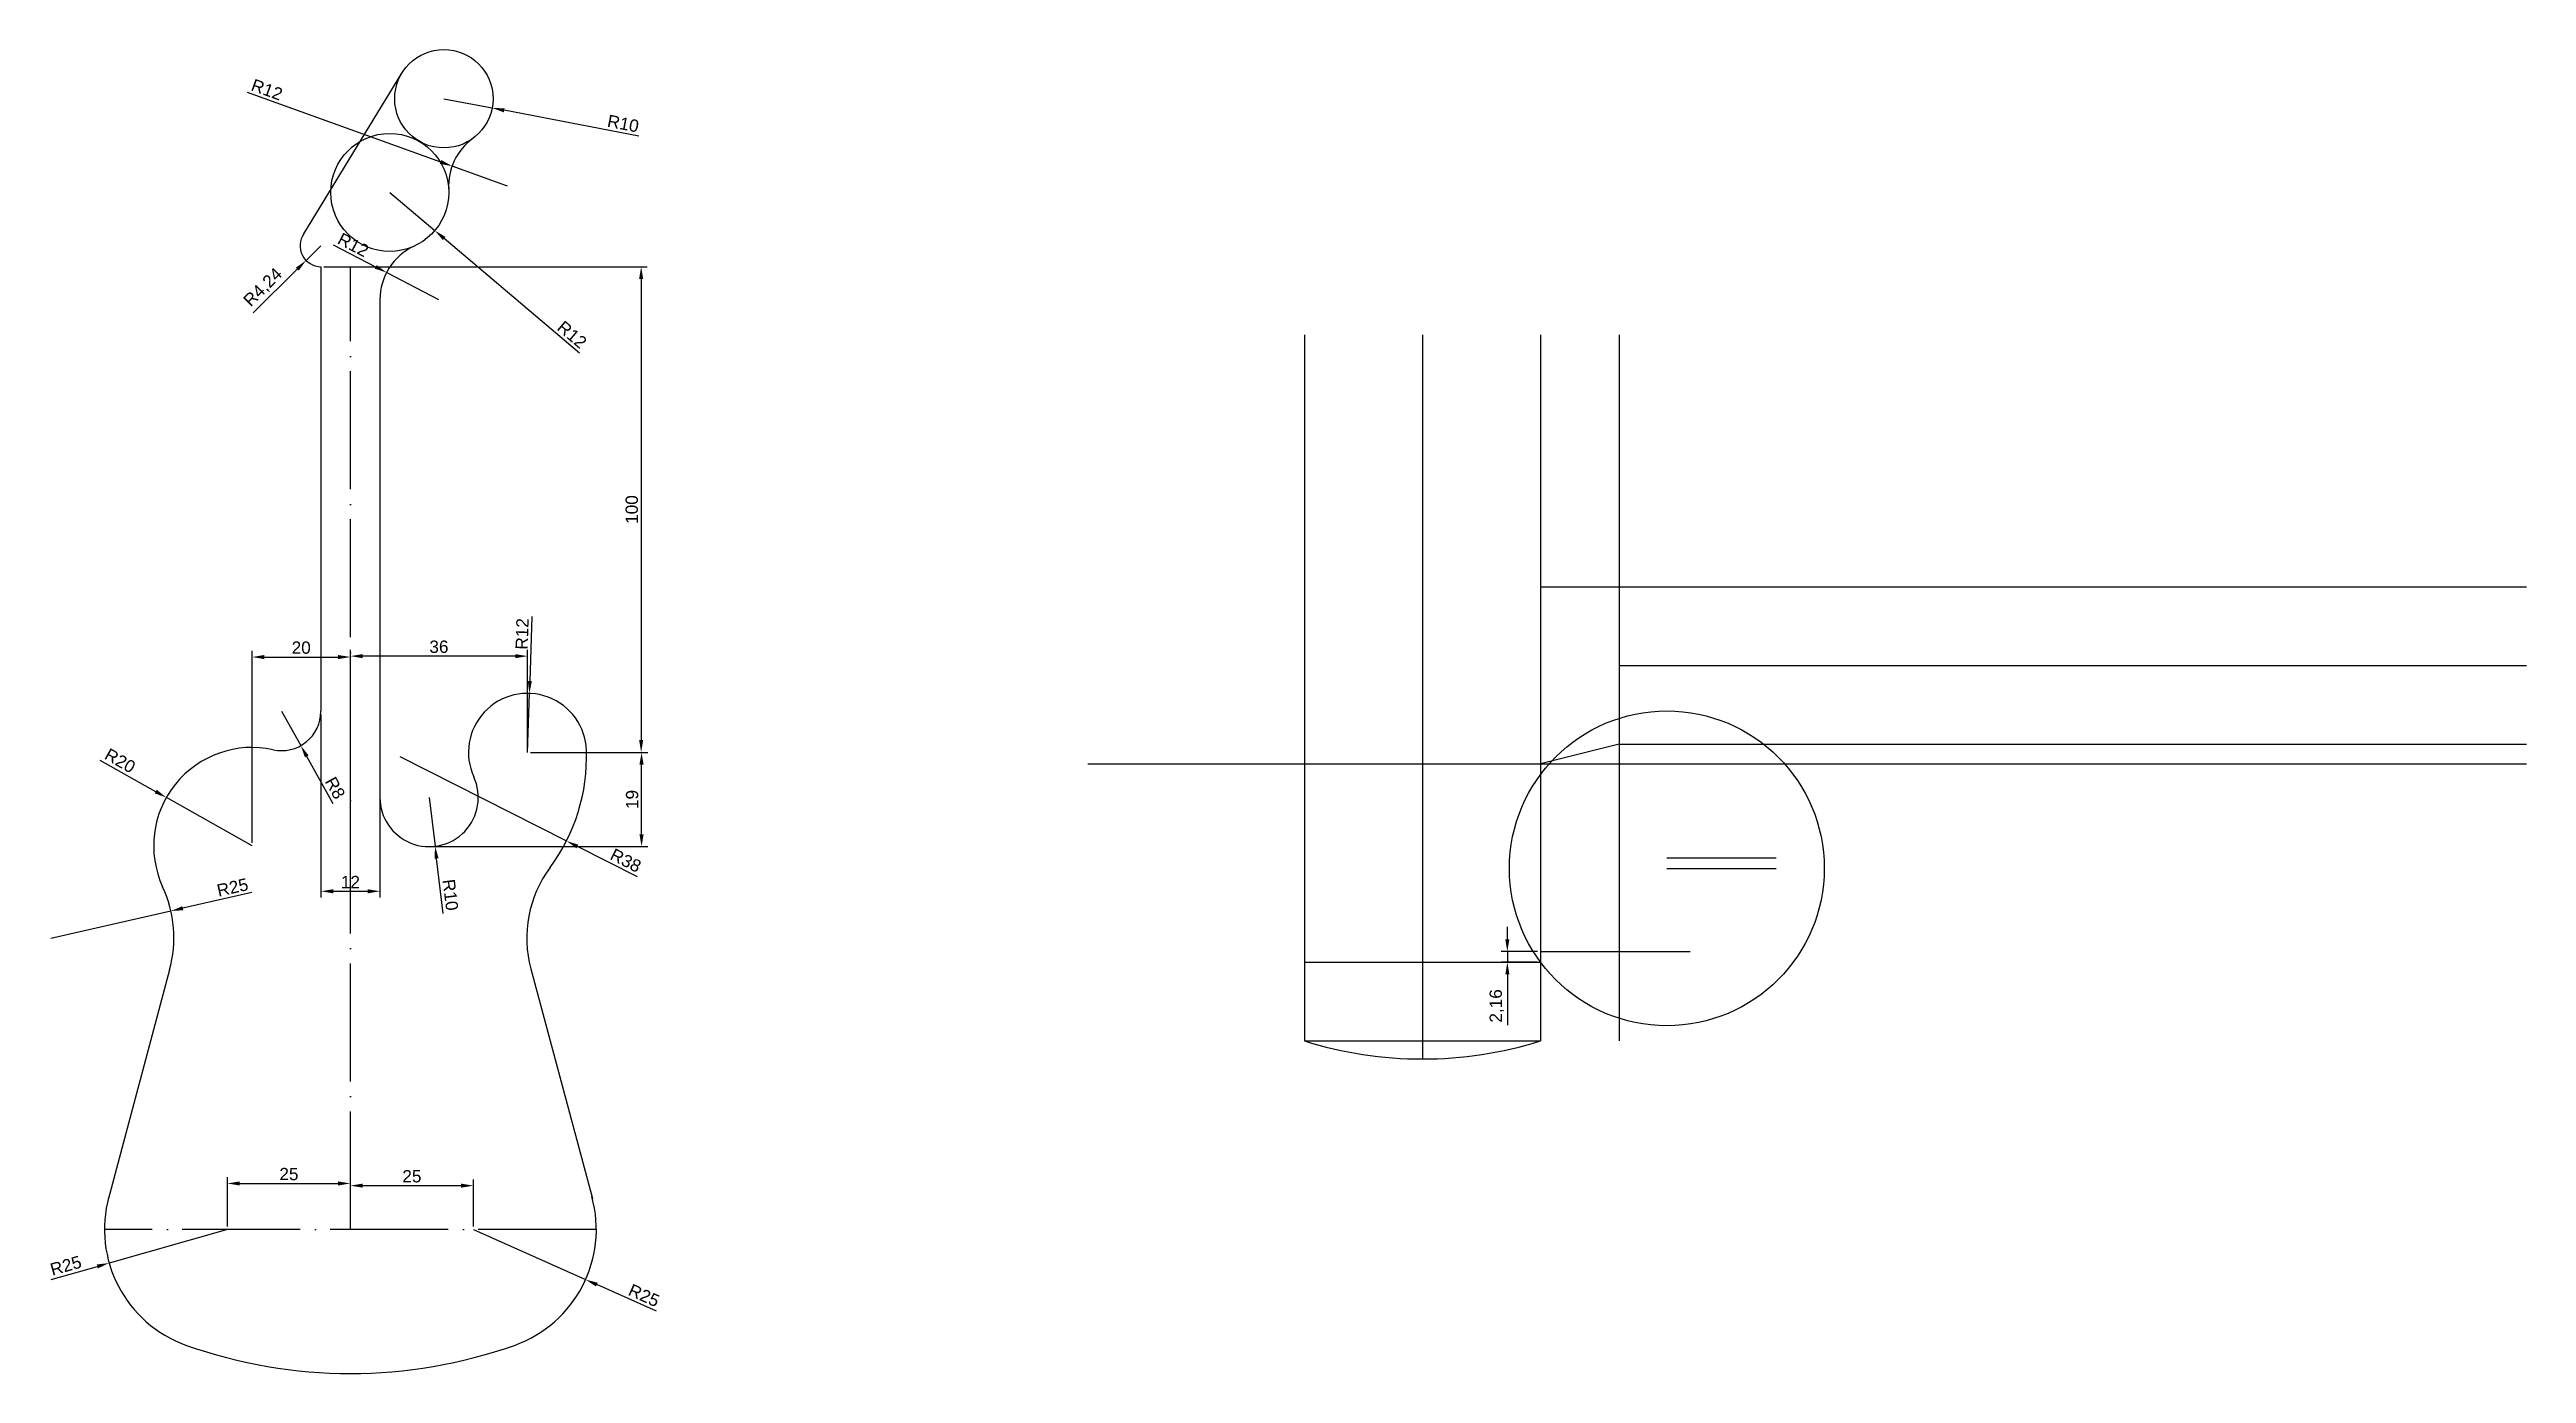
# Model space of a CAD drawing. Header units: millimetres. Extents: x 2474 to 3923, y 1364 to 1687.
# Drawn here: x 3420 to 3923, y 1418 to 1687 of the extents above; entities that cross this region are included whole.
import ezdxf

# ---------------------------------------------------------------- set-up
doc = ezdxf.new("R2010")
doc.units = ezdxf.units.MM
doc.linetypes.add('ACAD_ISO04W100', pattern=[30, 24, -3, 0, -3])
doc.styles.get("Standard").update_dxf_attribs({"font": 'arial.ttf'})
doc.dimstyles.new('ISO-25', dxfattribs={"dimtxt": 2.5, "dimasz": 2.5, "dimexe": 1.25, "dimexo": 0.625, "dimtad": 1, "dimtxsty": 'Standard', "dimcen": 2.5, "dimadec": 0, "dimazin": 0, "dimtfac": 1, "dimtmove": 0, "dimatfit": 3, "dimfxl": 1, "dimarcsym": 0})

msp = doc.modelspace()

# ---------------------------------------------------------------- blocks, each defined once
blk = doc.blocks.new('*D1')
at = {"color": 0, "lineweight": -2, "transparency": 16777216}
for p, q in [((3505.95, 1447.21), (3528.77, 1437.01)), ((3543.18, 1430.56), (3531.05, 1435.99))]:
    blk.add_line(p, q, dxfattribs=at)
at = {"color": 0, "transparency": 16777216}
blk.add_solid([(3531.23, 1436.37), (3530.88, 1435.61), (3528.77, 1437.01)], dxfattribs=at)
at = {"layer": 'Defpoints', "color": 0, "transparency": 16777216}
for p in [(3505.95, 1447.21), (3528.77, 1437.01)]:
    blk.add_point(p, dxfattribs=at)
at = {"color": 0, "transparency": 16777216, "insert": (3540.65, 1433.78), "char_height": 2.5, "attachment_point": 5, "rotation": 335.9067}
blk.add_mtext('R25', dxfattribs=at)
blk = doc.blocks.new('*D2')
at = {"color": 0, "lineweight": -2, "transparency": 16777216}
for p, q in [((3455.95, 1447.21), (3431.9, 1440.37)), ((3420.13, 1437.02), (3429.5, 1439.69))]:
    blk.add_line(p, q, dxfattribs=at)
at = {"color": 0, "transparency": 16777216}
blk.add_solid([(3429.39, 1440.09), (3429.61, 1439.29), (3431.9, 1440.37)], dxfattribs=at)
at = {"layer": 'Defpoints', "color": 0, "transparency": 16777216}
for p in [(3455.95, 1447.21), (3431.9, 1440.37)]:
    blk.add_point(p, dxfattribs=at)
at = {"color": 0, "transparency": 16777216, "insert": (3423.09, 1439.84), "char_height": 2.5, "attachment_point": 5, "rotation": 15.8778}
blk.add_mtext('R25', dxfattribs=at)
blk = doc.blocks.new('*D3')
at = {"color": 0, "lineweight": -2, "transparency": 16777216}
for p, q in [((3496.95, 1535.05), (3498.16, 1525.12)), ((3499.83, 1511.42), (3498.47, 1522.64))]:
    blk.add_line(p, q, dxfattribs=at)
at = {"color": 0, "transparency": 16777216}
blk.add_solid([(3498.88, 1522.69), (3498.05, 1522.59), (3498.16, 1525.12)], dxfattribs=at)
at = {"layer": 'Defpoints', "color": 0, "transparency": 16777216}
for p in [(3496.95, 1535.05), (3498.16, 1525.12)]:
    blk.add_point(p, dxfattribs=at)
at = {"color": 0, "transparency": 16777216, "insert": (3501.28, 1515.24), "char_height": 2.5, "attachment_point": 5, "rotation": 276.9598}
blk.add_mtext('R10', dxfattribs=at)
blk = doc.blocks.new('*D4')
at = {"color": 0, "lineweight": -2, "transparency": 16777216}
for p, q in [((3517.85, 1571.84), (3517.42, 1558.7)), ((3516.95, 1544.21), (3517.34, 1556.21))]:
    blk.add_line(p, q, dxfattribs=at)
at = {"color": 0, "transparency": 16777216}
blk.add_solid([(3517.01, 1558.72), (3517.84, 1558.69), (3517.34, 1556.21)], dxfattribs=at)
at = {"layer": 'Defpoints', "color": 0, "transparency": 16777216}
for p in [(3517.34, 1556.21), (3516.95, 1544.21)]:
    blk.add_point(p, dxfattribs=at)
at = {"color": 0, "transparency": 16777216, "insert": (3515.85, 1568.3), "char_height": 2.5, "attachment_point": 5, "rotation": 88.135}
blk.add_mtext('R12', dxfattribs=at)
blk = doc.blocks.new('*D5')
at = {"color": 0, "lineweight": -2, "transparency": 16777216}
for p, q in [((3490.97, 1543.35), (3524.88, 1526.2)), ((3539.29, 1518.9), (3527.11, 1525.07))]:
    blk.add_line(p, q, dxfattribs=at)
at = {"color": 0, "transparency": 16777216}
blk.add_solid([(3527.29, 1525.44), (3526.92, 1524.7), (3524.88, 1526.2)], dxfattribs=at)
at = {"layer": 'Defpoints', "color": 0, "transparency": 16777216}
for p in [(3490.97, 1543.35), (3524.88, 1526.2)]:
    blk.add_point(p, dxfattribs=at)
at = {"color": 0, "transparency": 16777216, "insert": (3536.93, 1522.23), "char_height": 2.5, "attachment_point": 5, "rotation": 333.1725}
blk.add_mtext('R38', dxfattribs=at)
blk = doc.blocks.new('*D8')
at = {"color": 0, "lineweight": -2, "transparency": 16777216}
for p, q in [((3430.04, 1542.63), (3441.35, 1536.26)), ((3460.95, 1525.21), (3443.53, 1535.03))]:
    blk.add_line(p, q, dxfattribs=at)
at = {"color": 0, "transparency": 16777216}
blk.add_solid([(3441.55, 1536.62), (3441.14, 1535.89), (3443.53, 1535.03)], dxfattribs=at)
at = {"layer": 'Defpoints', "color": 0, "transparency": 16777216}
for p in [(3443.53, 1535.03), (3460.95, 1525.21)]:
    blk.add_point(p, dxfattribs=at)
at = {"color": 0, "transparency": 16777216, "insert": (3434.12, 1542.51), "char_height": 2.5, "attachment_point": 5, "rotation": 330.6072}
blk.add_mtext('R20', dxfattribs=at)
blk = doc.blocks.new('*D9')
at = {"color": 0, "lineweight": -2, "transparency": 16777216}
for p, q in [((3466.95, 1552.56), (3470.86, 1545.58)), ((3477.47, 1533.75), (3472.08, 1543.4))]:
    blk.add_line(p, q, dxfattribs=at)
at = {"color": 0, "transparency": 16777216}
blk.add_solid([(3472.44, 1543.6), (3471.71, 1543.19), (3470.86, 1545.58)], dxfattribs=at)
at = {"layer": 'Defpoints', "color": 0, "transparency": 16777216}
for p in [(3466.95, 1552.56), (3470.86, 1545.58)]:
    blk.add_point(p, dxfattribs=at)
at = {"color": 0, "transparency": 16777216, "insert": (3477.84, 1536.98), "char_height": 2.5, "attachment_point": 5, "rotation": 299.2206}
blk.add_mtext('R8', dxfattribs=at)
blk = doc.blocks.new('*D10')
at = {"color": 0, "lineweight": -2, "transparency": 16777216}
for p, q in [((3420.06, 1506.43), (3444.44, 1511.96)), ((3460.94, 1515.7), (3446.88, 1512.51))]:
    blk.add_line(p, q, dxfattribs=at)
at = {"color": 0, "transparency": 16777216}
blk.add_solid([(3446.78, 1512.92), (3446.97, 1512.11), (3444.44, 1511.96)], dxfattribs=at)
at = {"layer": 'Defpoints', "color": 0, "transparency": 16777216}
for p in [(3444.44, 1511.96), (3420.06, 1506.43)]:
    blk.add_point(p, dxfattribs=at)
at = {"color": 0, "transparency": 16777216, "insert": (3456.99, 1516.75), "char_height": 2.5, "attachment_point": 5, "rotation": 12.7705}
blk.add_mtext('R25', dxfattribs=at)
blk = doc.blocks.new('*D11')
at = {"color": 0, "lineweight": -2, "transparency": 16777216}
for p, q in [((3488.95, 1658.07), (3498.11, 1650.32)), ((3527.55, 1625.4), (3500.02, 1648.7))]:
    blk.add_line(p, q, dxfattribs=at)
at = {"color": 0, "transparency": 16777216}
blk.add_solid([(3500.29, 1649.02), (3499.75, 1648.38), (3498.11, 1650.32)], dxfattribs=at)
at = {"layer": 'Defpoints', "color": 0, "transparency": 16777216}
for p in [(3488.95, 1658.07), (3498.11, 1650.32)]:
    blk.add_point(p, dxfattribs=at)
at = {"color": 0, "transparency": 16777216, "insert": (3526.02, 1629.16), "char_height": 2.5, "attachment_point": 5, "rotation": 319.7625}
blk.add_mtext('R12', dxfattribs=at)
blk = doc.blocks.new('*D12')
at = {"color": 0, "lineweight": -2, "transparency": 16777216}
for p, q in [((3499.95, 1677.12), (3509.77, 1675.24)), ((3539.59, 1669.51), (3512.23, 1674.76))]:
    blk.add_line(p, q, dxfattribs=at)
at = {"color": 0, "transparency": 16777216}
blk.add_solid([(3512.3, 1675.17), (3512.15, 1674.35), (3509.77, 1675.24)], dxfattribs=at)
at = {"layer": 'Defpoints', "color": 0, "transparency": 16777216}
for p in [(3499.95, 1677.12), (3509.77, 1675.24)]:
    blk.add_point(p, dxfattribs=at)
at = {"color": 0, "transparency": 16777216, "insert": (3536.4, 1672.06), "char_height": 2.5, "attachment_point": 5, "rotation": 349.1259}
blk.add_mtext('R10', dxfattribs=at)
blk = doc.blocks.new('*D13')
at = {"color": 0, "lineweight": -2, "transparency": 16777216}
for p, q in [((3459.96, 1678.43), (3499.27, 1664.26)), ((3512.92, 1659.35), (3501.63, 1663.42))]:
    blk.add_line(p, q, dxfattribs=at)
at = {"color": 0, "transparency": 16777216}
blk.add_solid([(3499.42, 1664.66), (3499.13, 1663.87), (3501.63, 1663.42)], dxfattribs=at)
at = {"layer": 'Defpoints', "color": 0, "transparency": 16777216}
for p in [(3501.63, 1663.42), (3512.92, 1659.35)]:
    blk.add_point(p, dxfattribs=at)
at = {"color": 0, "transparency": 16777216, "insert": (3463.99, 1678.97), "char_height": 2.5, "attachment_point": 5, "rotation": 340.1878}
blk.add_mtext('R12', dxfattribs=at)
blk = doc.blocks.new('*D14')
at = {"color": 0, "lineweight": -2, "transparency": 16777216}
for p, q in [((3477.47, 1647.4), (3486.08, 1642.93)), ((3498.95, 1636.25), (3488.3, 1641.78))]:
    blk.add_line(p, q, dxfattribs=at)
at = {"color": 0, "transparency": 16777216}
blk.add_solid([(3486.27, 1643.3), (3485.89, 1642.56), (3488.3, 1641.78)], dxfattribs=at)
at = {"layer": 'Defpoints', "color": 0, "transparency": 16777216}
for p in [(3488.3, 1641.78), (3498.95, 1636.25)]:
    blk.add_point(p, dxfattribs=at)
at = {"color": 0, "transparency": 16777216, "insert": (3481.53, 1647.41), "char_height": 2.5, "attachment_point": 5, "rotation": 332.574}
blk.add_mtext('R12', dxfattribs=at)
blk = doc.blocks.new('*D15')
at = {"color": 0, "lineweight": -2, "transparency": 16777216}
for p, q in [((3474.95, 1647.21), (3471.93, 1644.23)), ((3461.17, 1633.6), (3470.15, 1642.47))]:
    blk.add_line(p, q, dxfattribs=at)
at = {"color": 0, "transparency": 16777216}
blk.add_solid([(3469.86, 1642.77), (3470.45, 1642.18), (3471.93, 1644.23)], dxfattribs=at)
at = {"layer": 'Defpoints', "color": 0, "transparency": 16777216}
for p in [(3474.95, 1647.21), (3471.93, 1644.23)]:
    blk.add_point(p, dxfattribs=at)
at = {"color": 0, "transparency": 16777216, "insert": (3463.28, 1638.67), "char_height": 2.5, "attachment_point": 5, "rotation": 44.6505}
blk.add_mtext('R4,24', dxfattribs=at)
blk = doc.blocks.new('*D16')
at = {"color": 0, "lineweight": -2, "transparency": 16777216}
for p, q in [((3474.95, 1551.94), (3474.95, 1514.72)), ((3486.95, 1551.94), (3486.95, 1514.72)), ((3477.45, 1515.97), (3484.45, 1515.97))]:
    blk.add_line(p, q, dxfattribs=at)
at = {"color": 0, "transparency": 16777216}
for points in [[(3477.45, 1516.38), (3477.45, 1515.55), (3474.95, 1515.97)], [(3484.45, 1516.38), (3484.45, 1515.55), (3486.95, 1515.97)]]:
    blk.add_solid(points, dxfattribs=at)
at = {"layer": 'Defpoints', "color": 0, "transparency": 16777216}
for p in [(3474.95, 1552.56), (3486.95, 1552.56), (3486.95, 1515.97)]:
    blk.add_point(p, dxfattribs=at)
at = {"color": 0, "transparency": 16777216, "insert": (3480.95, 1517.85), "char_height": 2.5, "attachment_point": 5}
blk.add_mtext('12', dxfattribs=at)
blk = doc.blocks.new('*D17')
at = {"color": 0, "lineweight": -2, "transparency": 16777216}
for p, q in [((3455.95, 1447.84), (3455.95, 1457.81)), ((3458.45, 1456.56), (3478.45, 1456.56)), ((3480.95, 1447.84), (3480.95, 1457.81))]:
    blk.add_line(p, q, dxfattribs=at)
at = {"color": 0, "transparency": 16777216}
for points in [[(3458.45, 1456.97), (3458.45, 1456.14), (3455.95, 1456.56)], [(3478.45, 1456.97), (3478.45, 1456.14), (3480.95, 1456.56)]]:
    blk.add_solid(points, dxfattribs=at)
at = {"layer": 'Defpoints', "color": 0, "transparency": 16777216}
for p in [(3480.95, 1456.56), (3455.95, 1447.21), (3480.95, 1447.21)]:
    blk.add_point(p, dxfattribs=at)
at = {"color": 0, "transparency": 16777216, "insert": (3468.45, 1458.46), "char_height": 2.5, "attachment_point": 5}
blk.add_mtext('25', dxfattribs=at)
blk = doc.blocks.new('*D18')
at = {"color": 0, "lineweight": -2, "transparency": 16777216}
for p, q in [((3480.95, 1447.84), (3480.95, 1457.36)), ((3483.45, 1456.11), (3503.45, 1456.11)), ((3505.95, 1447.84), (3505.95, 1457.36))]:
    blk.add_line(p, q, dxfattribs=at)
at = {"color": 0, "transparency": 16777216}
for points in [[(3483.45, 1456.53), (3483.45, 1455.7), (3480.95, 1456.11)], [(3503.45, 1456.53), (3503.45, 1455.7), (3505.95, 1456.11)]]:
    blk.add_solid(points, dxfattribs=at)
at = {"layer": 'Defpoints', "color": 0, "transparency": 16777216}
for p in [(3505.95, 1456.11), (3480.95, 1447.21), (3505.95, 1447.21)]:
    blk.add_point(p, dxfattribs=at)
at = {"color": 0, "transparency": 16777216, "insert": (3493.45, 1458.01), "char_height": 2.5, "attachment_point": 5}
blk.add_mtext('25', dxfattribs=at)
blk = doc.blocks.new('*D19')
at = {"color": 0, "lineweight": -2, "transparency": 16777216}
for p, q in [((3480.95, 1544.84), (3480.95, 1565.03)), ((3514.45, 1563.78), (3483.45, 1563.78)), ((3516.95, 1544.84), (3516.95, 1565.03))]:
    blk.add_line(p, q, dxfattribs=at)
at = {"color": 0, "transparency": 16777216}
for points in [[(3483.45, 1564.19), (3483.45, 1563.36), (3480.95, 1563.78)], [(3514.45, 1564.19), (3514.45, 1563.36), (3516.95, 1563.78)]]:
    blk.add_solid(points, dxfattribs=at)
at = {"layer": 'Defpoints', "color": 0, "transparency": 16777216}
for p in [(3480.95, 1563.78), (3480.95, 1544.21), (3516.95, 1544.21)]:
    blk.add_point(p, dxfattribs=at)
at = {"color": 0, "transparency": 16777216, "insert": (3498.95, 1565.68), "char_height": 2.5, "attachment_point": 5}
blk.add_mtext('36', dxfattribs=at)
blk = doc.blocks.new('*D20')
at = {"color": 0, "lineweight": -2, "transparency": 16777216}
for p, q in [((3460.95, 1525.84), (3460.95, 1564.85)), ((3463.45, 1563.6), (3478.45, 1563.6)), ((3480.95, 1525.84), (3480.95, 1564.85))]:
    blk.add_line(p, q, dxfattribs=at)
at = {"color": 0, "transparency": 16777216}
for points in [[(3463.45, 1564.01), (3463.45, 1563.18), (3460.95, 1563.6)], [(3478.45, 1564.01), (3478.45, 1563.18), (3480.95, 1563.6)]]:
    blk.add_solid(points, dxfattribs=at)
at = {"layer": 'Defpoints', "color": 0, "transparency": 16777216}
for p in [(3480.95, 1563.6), (3460.95, 1525.21), (3480.95, 1525.21)]:
    blk.add_point(p, dxfattribs=at)
at = {"color": 0, "transparency": 16777216, "insert": (3470.95, 1565.5), "char_height": 2.5, "attachment_point": 5}
blk.add_mtext('20', dxfattribs=at)
blk = doc.blocks.new('*D21')
at = {"color": 0, "lineweight": -2, "transparency": 16777216}
for p, q in [((3517.58, 1544.21), (3541.39, 1544.21)), ((3540.14, 1527.55), (3540.14, 1541.71)), ((3497.58, 1525.05), (3541.39, 1525.05))]:
    blk.add_line(p, q, dxfattribs=at)
at = {"color": 0, "transparency": 16777216}
for points in [[(3539.72, 1541.71), (3540.56, 1541.71), (3540.14, 1544.21)], [(3539.72, 1527.55), (3540.56, 1527.55), (3540.14, 1525.05)]]:
    blk.add_solid(points, dxfattribs=at)
at = {"layer": 'Defpoints', "color": 0, "transparency": 16777216}
for p in [(3516.95, 1544.21), (3540.14, 1544.21), (3496.95, 1525.05)]:
    blk.add_point(p, dxfattribs=at)
at = {"color": 0, "transparency": 16777216, "insert": (3538.24, 1534.63), "char_height": 2.5, "attachment_point": 5, "rotation": 90}
blk.add_mtext('19', dxfattribs=at)
blk = doc.blocks.new('*D22')
at = {"color": 0, "lineweight": -2, "transparency": 16777216}
for p, q in [((3475.58, 1642.97), (3541.31, 1642.97)), ((3540.06, 1640.47), (3540.06, 1546.71)), ((3517.58, 1544.21), (3541.31, 1544.21))]:
    blk.add_line(p, q, dxfattribs=at)
at = {"color": 0, "transparency": 16777216}
for points in [[(3539.65, 1640.47), (3540.48, 1640.47), (3540.06, 1642.97)], [(3539.65, 1546.71), (3540.48, 1546.71), (3540.06, 1544.21)]]:
    blk.add_solid(points, dxfattribs=at)
at = {"layer": 'Defpoints', "color": 0, "transparency": 16777216}
for p in [(3474.95, 1642.97), (3516.95, 1544.21), (3540.06, 1544.21)]:
    blk.add_point(p, dxfattribs=at)
at = {"color": 0, "transparency": 16777216, "insert": (3538.16, 1593.59), "char_height": 2.5, "attachment_point": 5, "rotation": 90}
blk.add_mtext('100', dxfattribs=at)
blk = doc.blocks.new('*D23')
at = {"color": 0, "lineweight": -2, "transparency": 16777216}
for p, q in [((3716.17, 1506.21), (3716.17, 1508.71)), ((3722.28, 1503.71), (3714.92, 1503.71)), ((3722.28, 1501.55), (3714.92, 1501.55)), ((3716.17, 1503.71), (3716.17, 1501.55)), ((3716.17, 1499.05), (3716.17, 1488.77))]:
    blk.add_line(p, q, dxfattribs=at)
at = {"color": 0, "transparency": 16777216}
for points in [[(3715.75, 1506.21), (3716.59, 1506.21), (3716.17, 1503.71)], [(3715.75, 1499.05), (3716.59, 1499.05), (3716.17, 1501.55)]]:
    blk.add_solid(points, dxfattribs=at)
at = {"layer": 'Defpoints', "color": 0, "transparency": 16777216}
for p in [(3716.17, 1501.55), (3722.91, 1503.71), (3722.91, 1501.55)]:
    blk.add_point(p, dxfattribs=at)
at = {"color": 0, "transparency": 16777216, "insert": (3714.04, 1492.66), "char_height": 2.5, "attachment_point": 5, "rotation": 90}
blk.add_mtext('2,16', dxfattribs=at)

# ---------------------------------------------------------------- dimensions: what is measured, and where the dimension line sits
for center, mpoint, picture, middle in [((3512.917, 1659.348), (3501.627, 1663.416), '*D13', (3463.348, 1677.206)), ((3499.951, 1677.122), (3509.771, 1675.235), '*D12', (3536.044, 1670.188)), ((3488.951, 1658.069), (3498.111, 1650.318), '*D11', (3524.806, 1627.729)), ((3516.951, 1544.213), (3517.341, 1556.206), '*D4', (3517.733, 1568.24)), ((3466.951, 1552.562), (3470.856, 1545.58), '*D9', (3476.183, 1536.056)), ((3460.951, 1525.213), (3443.525, 1535.029), '*D8', (3433.182, 1540.855)), ((3490.965, 1543.347), (3524.875, 1526.197), '*D5', (3536.069, 1520.536)), ((3496.951, 1535.047), (3498.162, 1525.121), '*D3', (3499.397, 1515.005)), ((3420.056, 1506.434), (3444.438, 1511.96), '*D10', (3457.411, 1514.901)), ((3505.951, 1447.213), (3528.773, 1437.007), '*D1', (3539.874, 1432.043))]:
    dim = msp.add_radius_dim(center=center, mpoint=mpoint, dimstyle='ISO-25')
    dim.commit()
    dim.dimension.update_dxf_attribs({"geometry": picture, "text_midpoint": middle, "dimtype": 164})
for center, mpoint, picture, middle in [((3474.951, 1647.213), (3471.932, 1644.231), '*D15', (3463.278, 1638.672)), ((3498.951, 1636.252), (3488.299, 1641.779), '*D14', (3481.533, 1647.408)), ((3455.951, 1447.213), (3431.904, 1440.373), '*D2', (3423.092, 1439.843))]:
    dim = msp.add_radius_dim(center=center, mpoint=mpoint, dimstyle='ISO-25')
    dim.commit()
    dim.dimension.update_dxf_attribs({"geometry": picture, "text_midpoint": middle})
for base, p1, text, picture, middle in [((3540.063, 1544.213), (3474.951, 1642.97), '100', '*D22', (3538.161, 1593.591)), ((3540.142, 1544.213), (3496.951, 1525.047), '19', '*D21', (3538.24, 1534.63))]:
    dim = msp.add_linear_dim(base=base, p1=p1, p2=(3516.951, 1544.213), angle=90, text=text, dimstyle='ISO-25')
    dim.commit()
    dim.dimension.update_dxf_attribs({"geometry": picture, "text_midpoint": middle})
for base, p1, p2, picture, middle in [((3480.951, 1563.598), (3460.951, 1525.213), (3480.951, 1525.213), '*D20', (3470.951, 1565.5)), ((3480.951, 1563.778), (3516.951, 1544.213), (3480.951, 1544.213), '*D19', (3498.951, 1565.68)), ((3486.951, 1515.968), (3474.951, 1552.562), (3486.951, 1552.562), '*D16', (3480.951, 1517.848)), ((3480.951, 1456.556), (3455.951, 1447.213), (3480.951, 1447.213), '*D17', (3468.451, 1458.458)), ((3505.951, 1456.113), (3480.951, 1447.213), (3505.951, 1447.213), '*D18', (3493.451, 1458.014))]:
    dim = msp.add_linear_dim(base=base, p1=p1, p2=p2, dimstyle='ISO-25')
    dim.commit()
    dim.dimension.update_dxf_attribs({"geometry": picture, "text_midpoint": middle})
dim = msp.add_linear_dim(base=(3716.171, 1501.554), p1=(3722.907, 1503.715), p2=(3722.907, 1501.554), angle=90, dimstyle='ISO-25')
dim.commit()
dim.dimension.update_dxf_attribs({"geometry": '*D23', "text_midpoint": (3714.044, 1492.662)})

# ---------------------------------------------------------------- linework, layer by layer
for p, q in [((3471.494, 1649.672), (3491.414, 1682.329)), ((3474.951, 1642.97), (3474.951, 1552.562)), ((3486.951, 1636.252), (3486.951, 1535.047)), ((3674.907, 1629.129), (3674.907, 1485.554)), ((3698.907, 1629.129), (3698.907, 1481.869)), ((3722.907, 1629.129), (3722.907, 1485.554)), ((3738.907, 1629.129), (3738.907, 1485.554)), ((3722.907, 1577.869), (3923.367, 1577.869)), ((3738.907, 1561.869), (3923.367, 1561.869)), ((3630.874, 1541.869), (3923.367, 1541.869)), ((3738.907, 1545.869), (3722.907, 1541.869)), ((3738.907, 1545.869), (3923.367, 1545.869)), ((3748.599, 1522.792), (3770.83, 1522.792)), ((3748.599, 1520.632), (3770.83, 1520.632)), ((3674.907, 1501.554), (3722.907, 1501.554)), ((3722.907, 1503.715), (3753.355, 1503.715)), ((3444.204, 1499.963), (3431.746, 1453.467)), ((3517.638, 1500.184), (3530.156, 1453.467)), ((3674.907, 1485.554), (3722.907, 1485.554))]:
    msp.add_line(p, q)
at = {"linetype": 'ACAD_ISO04W100'}
for p, q in [((3480.951, 1447.213), (3480.951, 1642.783)), ((3530.951, 1447.213), (3430.951, 1447.213))]:
    msp.add_line(p, q, dxfattribs=at)
for centre, radius in [((3499.951, 1677.122), 10), ((3488.951, 1658.069), 12), ((3748.599, 1520.632), 32)]:
    msp.add_circle(centre, radius)
for centre, radius, start, end in [((3512.917, 1659.348), 12, 126.11146, 183.05573), ((3474.951, 1647.213), 4.243, 144.56397, 270), ((3498.951, 1636.252), 12, 114.62432, 180), ((3516.951, 1544.213), 12, 1.90799, 204.61998), ((3466.951, 1552.562), 8, 257.62637, 0), ((3460.951, 1525.213), 20, 77.62637, 204.66457), ((3490.965, 1543.347), 38, 323.56197, 1.90799), ((3496.951, 1535.047), 10, 180, 24.61998), ((3420.056, 1506.434), 25, 345, 24.66457), ((3540.963, 1506.434), 24.148, 143.56197, 195), ((3698.907, 1561.869), 80, 252.5424, 287.4576), ((3455.951, 1447.213), 25, 164.48897, 250.52878), ((3505.951, 1447.213), 25, 289.47122, 15.51103), ((3480.951, 1517.923), 100, 250.52878, 289.47122)]:
    msp.add_arc(centre, radius, start, end)

msp.set_redraw_order([(e.dxf.handle, doc.entitydb.next_handle()) for e in msp.query("TEXT MTEXT ATTDEF DIMENSION ARC_DIMENSION")])  # texts and dimensions are drawn at this point

doc.saveas('drawing.dxf')
